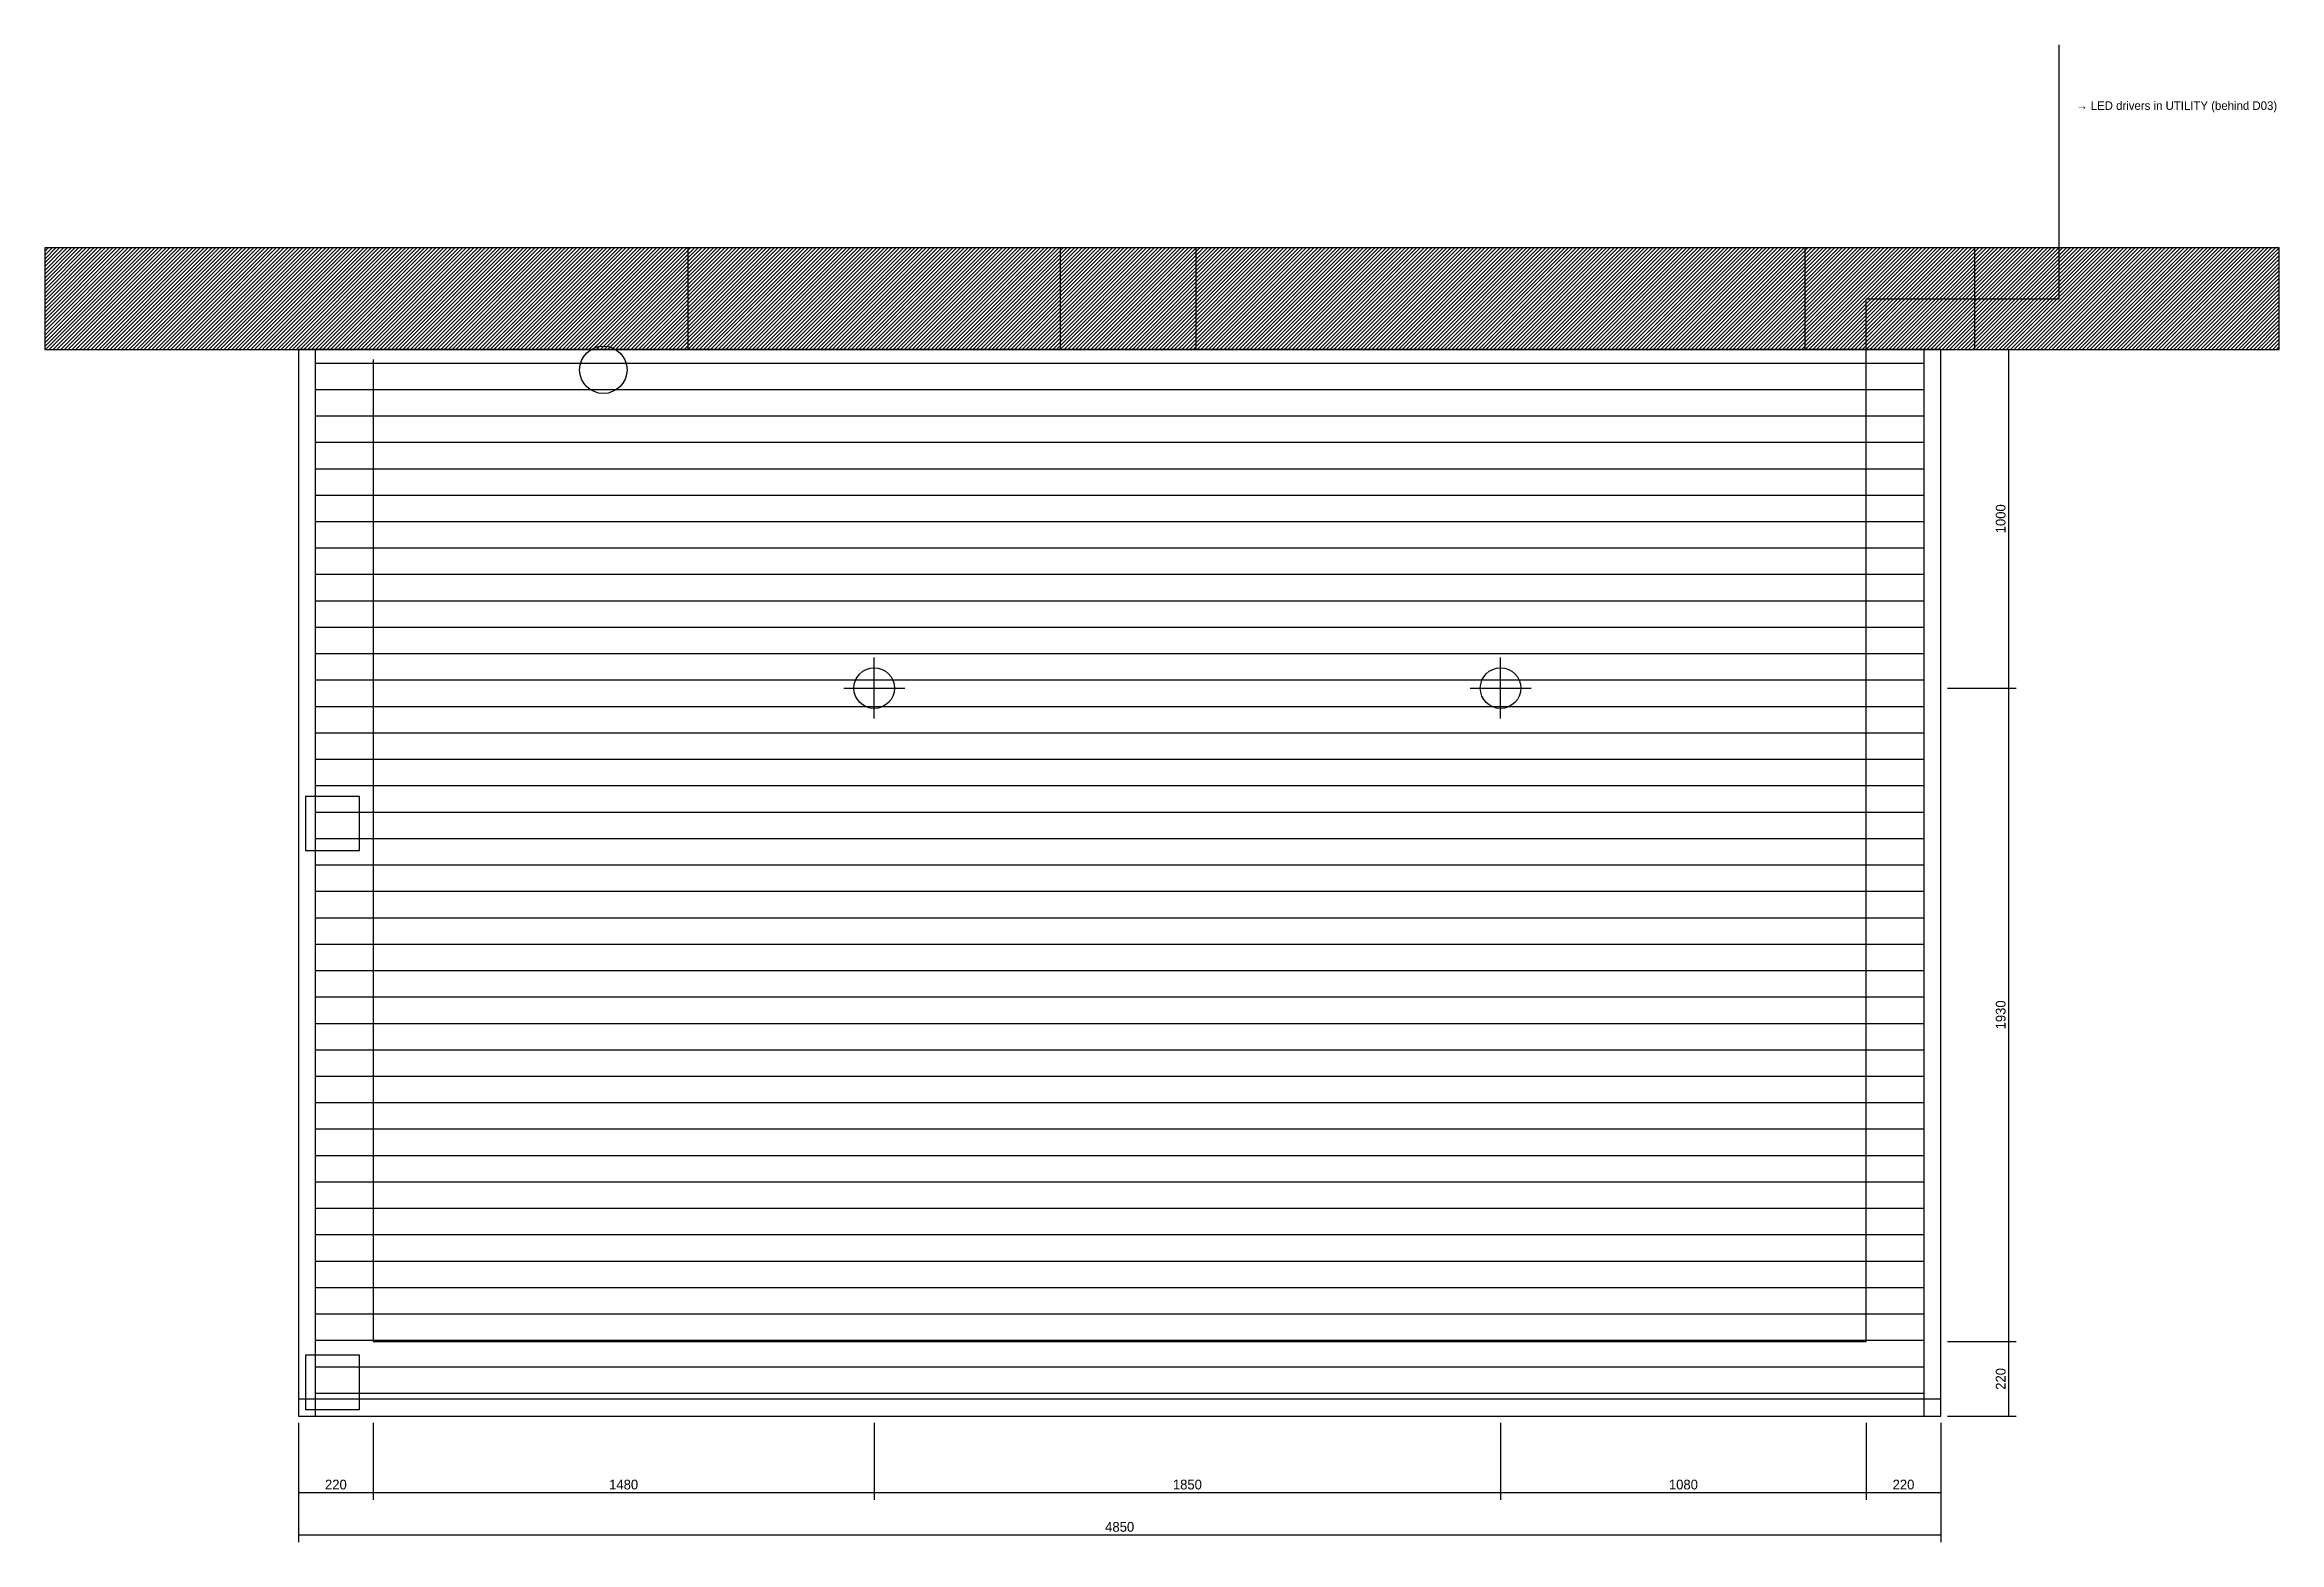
# Model space of a CAD drawing. Header units: millimetres. Extents: x -3750 to 66350, y -83500 to 3000.
# Drawn here: x 59750 to 66350, y -3522 to 900 of the extents above; entities that cross this region are included whole.
import ezdxf
from ezdxf.enums import TextEntityAlignment as Align

# ---------------------------------------------------------------- set-up
doc = ezdxf.new("R2010")
doc.units = ezdxf.units.MM
doc.linetypes.add('DASHED', pattern=[1.524, 1.27, -0.254])
for name, color, linetype in [('A-DIMS', 3, 'Continuous'), ('A-HATCH', 9, 'Continuous'), ('A-TEXT', 2, 'Continuous'), ('A-WALL', 7, 'Continuous'), ('E-LIGHT', 6, 'Continuous')]:
    doc.layers.add(name, color=color, linetype=linetype)

msp = doc.modelspace()

# ---------------------------------------------------------------- texts
at = {"layer": 'A-DIMS'}
for s, p in [('1000', (65550, -500)), ('1930', (65550, -1965)), ('220', (65550, -3040))]:
    msp.add_text(s, height=28.8, rotation=90, dxfattribs=at).set_placement(p, align=Align.BOTTOM_CENTER)
for s, p in [('220', (60610, -3375)), ('1480', (61460, -3375)), ('1850', (63125, -3375)), ('1080', (64590, -3375)), ('220', (65240, -3375)), ('4850', (62925, -3500))]:
    msp.add_text(s, height=28.8, dxfattribs=at).set_placement(p, align=Align.BOTTOM_CENTER)
at = {"layer": 'A-TEXT'}
msp.add_text('→ LED drivers in UTILITY (behind D03)', height=25.2, dxfattribs=at).set_placement((65750, 700), align=Align.BOTTOM_LEFT)

# ---------------------------------------------------------------- hatches: boundary and pattern name
at = {"layer": 'A-HATCH'}
h = msp.add_hatch(dxfattribs=at)
h.set_pattern_fill('ANSI31', scale=2.5)
h.paths.add_polyline_path([(59750, 0), (66350, 0), (66350, 300), (59750, 300)])

# ---------------------------------------------------------------- linework, layer by layer
at = {"layer": 'A-DIMS'}
for p, q in [((65370, 0), (65572.5, 0)), ((65550, 0), (65550, -1000)), ((65370, -1000), (65572.5, -1000)), ((65370, -1000), (65572.5, -1000)), ((65550, -1000), (65550, -2930)), ((65370, -2930), (65572.5, -2930)), ((65370, -2930), (65572.5, -2930)), ((65550, -2930), (65550, -3150)), ((65370, -3150), (65572.5, -3150)), ((60500, -3170), (60500, -3397.5)), ((60500, -3170), (60500, -3522.5)), ((60720, -3170), (60720, -3397.5)), ((60720, -3170), (60720, -3397.5)), ((62200, -3170), (62200, -3397.5)), ((62200, -3170), (62200, -3397.5)), ((64050, -3170), (64050, -3397.5)), ((64050, -3170), (64050, -3397.5)), ((65130, -3170), (65130, -3397.5)), ((65130, -3170), (65130, -3397.5)), ((65350, -3170), (65350, -3397.5)), ((65350, -3170), (65350, -3522.5)), ((60500, -3375), (60720, -3375)), ((60720, -3375), (62200, -3375)), ((62200, -3375), (64050, -3375)), ((64050, -3375), (65130, -3375)), ((65130, -3375), (65350, -3375)), ((60500, -3500), (65350, -3500))]:
    msp.add_line(p, q, dxfattribs=at)
at = {"layer": 'A-WALL'}
for p, q in [((60550, -40), (65300, -40)), ((60550, -118), (65300, -118)), ((60550, -196), (65300, -196)), ((60550, -274), (65300, -274)), ((60550, -352), (65300, -352)), ((60550, -430), (65300, -430)), ((60550, -508), (65300, -508)), ((60550, -586), (65300, -586)), ((60550, -664), (65300, -664)), ((60550, -742), (65300, -742)), ((60550, -820), (65300, -820)), ((60550, -898), (65300, -898)), ((62200, -1090), (62200, -910)), ((64050, -1090), (64050, -910)), ((60550, -976), (65300, -976)), ((60550, -1054), (65300, -1054)), ((62110, -1000), (62290, -1000)), ((63960, -1000), (64140, -1000)), ((60550, -1132), (65300, -1132)), ((60550, -1210), (65300, -1210)), ((60550, -1288), (65300, -1288)), ((60550, -1366), (65300, -1366)), ((60550, -1444), (65300, -1444)), ((60550, -1522), (65300, -1522)), ((60550, -1600), (65300, -1600)), ((60550, -1678), (65300, -1678)), ((60550, -1756), (65300, -1756)), ((60550, -1834), (65300, -1834)), ((60550, -1912), (65300, -1912)), ((60550, -1990), (65300, -1990)), ((60550, -2068), (65300, -2068)), ((60550, -2146), (65300, -2146)), ((60550, -2224), (65300, -2224)), ((60550, -2302), (65300, -2302)), ((60550, -2380), (65300, -2380)), ((60550, -2458), (65300, -2458)), ((60550, -2536), (65300, -2536)), ((60550, -2614), (65300, -2614)), ((60550, -2692), (65300, -2692)), ((60550, -2770), (65300, -2770)), ((60550, -2848), (65300, -2848)), ((60550, -2926), (65300, -2926)), ((60550, -3004), (65300, -3004)), ((60550, -3082), (65300, -3082))]:
    msp.add_line(p, q, dxfattribs=at)
at = {"layer": 'A-WALL', "linetype": 'DASHED'}
msp.add_lwpolyline([(65130, -30), (65130, 150), (65700, 150), (65700, 900)], dxfattribs=at)
at = {"layer": 'A-WALL'}
for points in [[(59750, 0), (66350, 0), (66350, 300), (59750, 300)], [(61650, 0), (62750, 0), (62750, 300), (61650, 300)], [(63150, 0), (64950, 0), (64950, 300), (63150, 300)], [(65450, 0), (66350, 0), (66350, 300), (65450, 300)], [(60500, -3150), (65350, -3150), (65350, 0), (60500, 0)], [(60500, -3150), (60550, -3150), (60550, 0), (60500, 0)], [(65300, -3150), (65350, -3150), (65350, 0), (65300, 0)], [(60520, -1480), (60680, -1480), (60680, -1320), (60520, -1320)], [(60520, -3130), (60680, -3130), (60680, -2970), (60520, -2970)], [(60500, -3150), (65350, -3150), (65350, -3100), (60500, -3100)]]:
    msp.add_lwpolyline(points, close=True, dxfattribs=at)
msp.add_circle((61400, -60), 70, dxfattribs=at)
at = {"layer": 'E-LIGHT'}
msp.add_lwpolyline([(60720, -30), (60720, -2930), (65130, -2930), (65130, -30)], dxfattribs=at)
for centre in [(62200, -1000), (64050, -1000)]:
    msp.add_circle(centre, 60, dxfattribs=at)

msp.set_redraw_order([(e.dxf.handle, doc.entitydb.next_handle()) for e in msp.query("TEXT MTEXT ATTDEF DIMENSION ARC_DIMENSION")])  # texts and dimensions are drawn at this point

doc.saveas('drawing.dxf')
